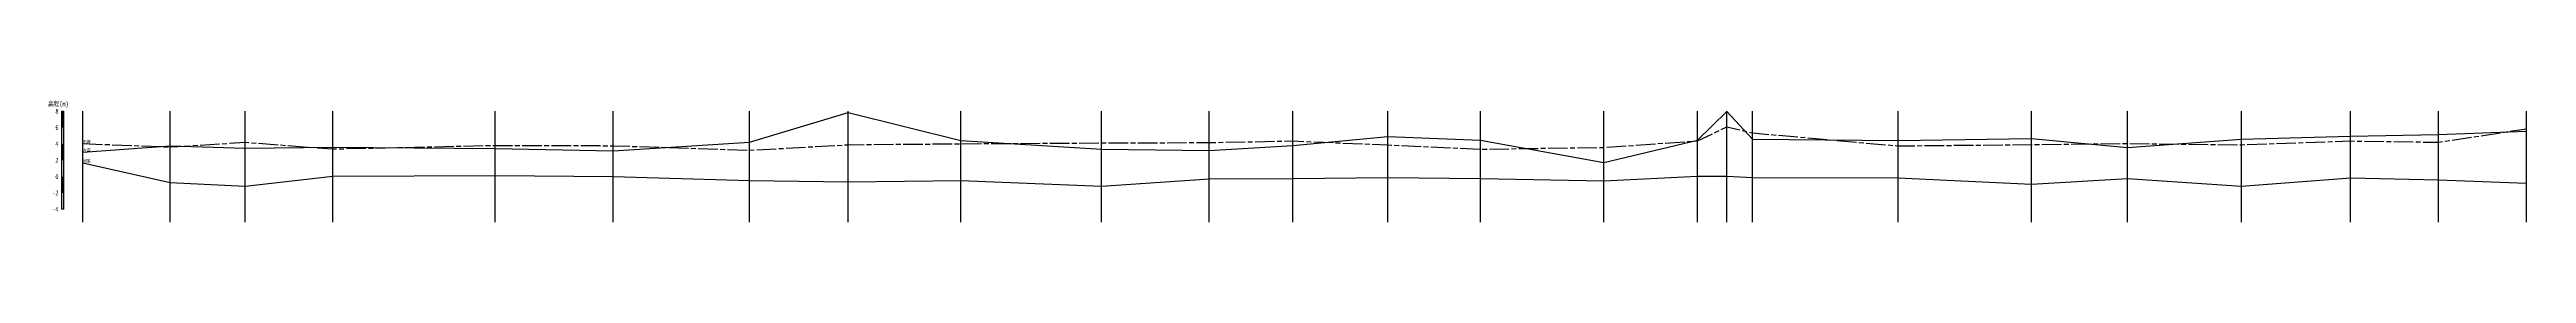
# Model space of a CAD drawing. Extents: x 529382 to 535020, y 3419646 to 3423811.
# Drawn here: x 533500 to 535020, y 3420306 to 3420381 of the extents above; entities that cross this region are included whole.
import ezdxf
from ezdxf.enums import TextEntityAlignment as Align

# ---------------------------------------------------------------- set-up
doc = ezdxf.new("R2010")
doc.units = 0
doc.header["$LTSCALE"] = 0.5
doc.linetypes.add('ACAD_ISO08W100', pattern=[36, 24, -3, 6, -3])
for name, color, linetype, lineweight in [('00右岸断面线', 5, 'ACAD_ISO08W100', 30), ('00左岸断面线', 6, 'CONTINUOUS', 30), ('00河底高程', 2, 'CONTINUOUS', 30)]:
    doc.layers.add(name, color=color, linetype=linetype, lineweight=lineweight)
for name, color, linetype in [('zh', 9, 'CONTINUOUS'), ('纵断面曲线名称', 7, 'CONTINUOUS'), ('高程标尺', 3, 'CONTINUOUS')]:
    doc.layers.add(name, color=color, linetype=linetype)
doc.styles.add('HZ', font='fangsong_GB2312.ttf', dxfattribs={"width": 0.8})

msp = doc.modelspace()

# ---------------------------------------------------------------- linework, layer by layer
at = {"layer": '00右岸断面线', "flags": 128}
msp.add_lwpolyline([(533520.1, 3420354.4), (533573.6, 3420352.3), (533619.7, 3420355.2), (533673.5, 3420351.1), (533773.1, 3420353.3), (533845.6, 3420353.1), (533929.2, 3420350.3), (533989.9, 3420353.7), (534059, 3420354.3), (534145.4, 3420354.8), (534211.5, 3420355), (534262.8, 3420356), (534321.2, 3420353.6), (534378.1, 3420351), (534453.7, 3420352), (534511.3, 3420356.1), (534529.2, 3420364.6), (534545.1, 3420360.9), (534634.4, 3420353), (534716.3, 3420353.8), (534775.2, 3420354.4), (534845.1, 3420353.7), (534912.1, 3420356), (534966.2, 3420355.2), (535020.1, 3420363.5)], dxfattribs=at)
at = {"layer": '00左岸断面线', "flags": 128}
msp.add_lwpolyline([(533520.1, 3420349.2), (533573.6, 3420353.1), (533619.7, 3420351.6), (533673.5, 3420352.3), (533773.1, 3420351.4), (533845.6, 3420350), (533929.2, 3420355.3), (533989.9, 3420373.5), (534059, 3420356.2), (534145.4, 3420351), (534211.5, 3420350.2), (534262.8, 3420353.3), (534321.2, 3420358.7), (534378.1, 3420356.5), (534453.7, 3420342.9), (534511.3, 3420356.5), (534529.2, 3420374.1), (534545.1, 3420357), (534634.4, 3420356.3), (534716.3, 3420357.6), (534775.2, 3420352), (534845.1, 3420357), (534912.1, 3420358.9), (534966.2, 3420359.9), (535020.1, 3420361.9)], dxfattribs=at)
at = {"layer": '00河底高程', "flags": 128}
msp.add_lwpolyline([(533520.1, 3420342.7), (533573.6, 3420330.5), (533619.7, 3420328.3), (533673.5, 3420334.4), (533773.1, 3420334.9), (533845.6, 3420334.3), (533929.2, 3420331.9), (533989.9, 3420331), (534059, 3420331.9), (534145.4, 3420328.4), (534211.5, 3420332.9), (534262.8, 3420333), (534321.2, 3420333.6), (534378.1, 3420333.1), (534453.7, 3420331.5), (534511.3, 3420334.5), (534529.2, 3420334.5), (534545.1, 3420333.7), (534634.4, 3420333.5), (534716.3, 3420329.6), (534775.2, 3420333), (534845.1, 3420328.4), (534912.1, 3420333.5), (534966.2, 3420332.3), (535020.1, 3420330.2)], dxfattribs=at)
at = {"layer": 'zh', "color": 6}
for p, q in [((533520.1, 3420306.2), (533520.1, 3420374.2)), ((533573.6, 3420306.2), (533573.6, 3420374.2)), ((533619.7, 3420306.2), (533619.7, 3420374.2)), ((533673.5, 3420306.2), (533673.5, 3420374.2)), ((533773.1, 3420306.2), (533773.1, 3420374.2)), ((533845.6, 3420306.2), (533845.6, 3420374.2)), ((533929.2, 3420306.2), (533929.2, 3420374.2)), ((533989.9, 3420306.2), (533989.9, 3420374.2)), ((534059, 3420306.2), (534059, 3420374.2)), ((534145.4, 3420306.2), (534145.4, 3420374.2)), ((534211.5, 3420306.2), (534211.5, 3420374.2)), ((534262.8, 3420306.2), (534262.8, 3420374.2)), ((534321.2, 3420306.2), (534321.2, 3420374.2)), ((534378.1, 3420306.2), (534378.1, 3420374.2)), ((534453.7, 3420306.2), (534453.7, 3420374.2)), ((534511.3, 3420306.2), (534511.3, 3420374.2)), ((534529.2, 3420306.2), (534529.2, 3420374.2)), ((534545.1, 3420306.2), (534545.1, 3420374.2)), ((534634.4, 3420306.2), (534634.4, 3420374.2)), ((534716.3, 3420306.2), (534716.3, 3420374.2)), ((534775.2, 3420306.2), (534775.2, 3420374.2)), ((534845.1, 3420306.2), (534845.1, 3420374.2)), ((534912.1, 3420306.2), (534912.1, 3420374.2)), ((534966.2, 3420306.2), (534966.2, 3420374.2)), ((535020.1, 3420306.2), (535020.1, 3420374.2))]:
    msp.add_line(p, q, dxfattribs=at)
at = {"layer": '高程标尺', "flags": 128}
msp.add_lwpolyline([(533507.1, 3420314.2), (533507.1, 3420374.2), (533508.1, 3420374.2), (533508.1, 3420314.2)], close=True, dxfattribs=at)
at = {"layer": '高程标尺'}
for points in [[(533507.1, 3420364.2), (533508.1, 3420364.2), (533507.1, 3420374.2), (533508.1, 3420374.2)], [(533507.1, 3420344.2), (533508.1, 3420344.2), (533507.1, 3420354.2), (533508.1, 3420354.2)], [(533507.1, 3420324.2), (533508.1, 3420324.2), (533507.1, 3420334.2), (533508.1, 3420334.2)]]:
    msp.add_solid(points, dxfattribs=at)

# ---------------------------------------------------------------- texts
at = {"layer": '纵断面曲线名称', "color": 3, "style": 'HZ', "width": 0.8}
msp.add_text('右岸', height=2.1, dxfattribs=at).set_placement((533520.1, 3420354.4))
at = {"layer": '纵断面曲线名称', "color": 2, "style": 'HZ', "width": 0.8}
msp.add_text('左岸', height=2.1, dxfattribs=at).set_placement((533520.1, 3420349.2))
at = {"layer": '纵断面曲线名称', "color": 4, "style": 'HZ', "width": 0.8}
msp.add_text('河底', height=2.1, dxfattribs=at).set_placement((533520.1, 3420342.7))
at = {"layer": '高程标尺', "style": 'HZ', "width": 0.8}
msp.add_text('高程(m)', height=3, dxfattribs=at).set_placement((533505.1, 3420377.2), align=Align.CENTER)
for s, p in [('8', (533505.1, 3420374.2)), ('6', (533505.1, 3420364.2)), ('4', (533505.1, 3420354.2)), ('2', (533505.1, 3420344.2)), ('-2', (533505.1, 3420324.2)), ('0', (533505.1, 3420334.2)), ('-4', (533505.1, 3420314.2))]:
    msp.add_text(s, height=3, dxfattribs=at).set_placement(p, align=Align.MIDDLE_RIGHT)

doc.saveas('drawing.dxf')
